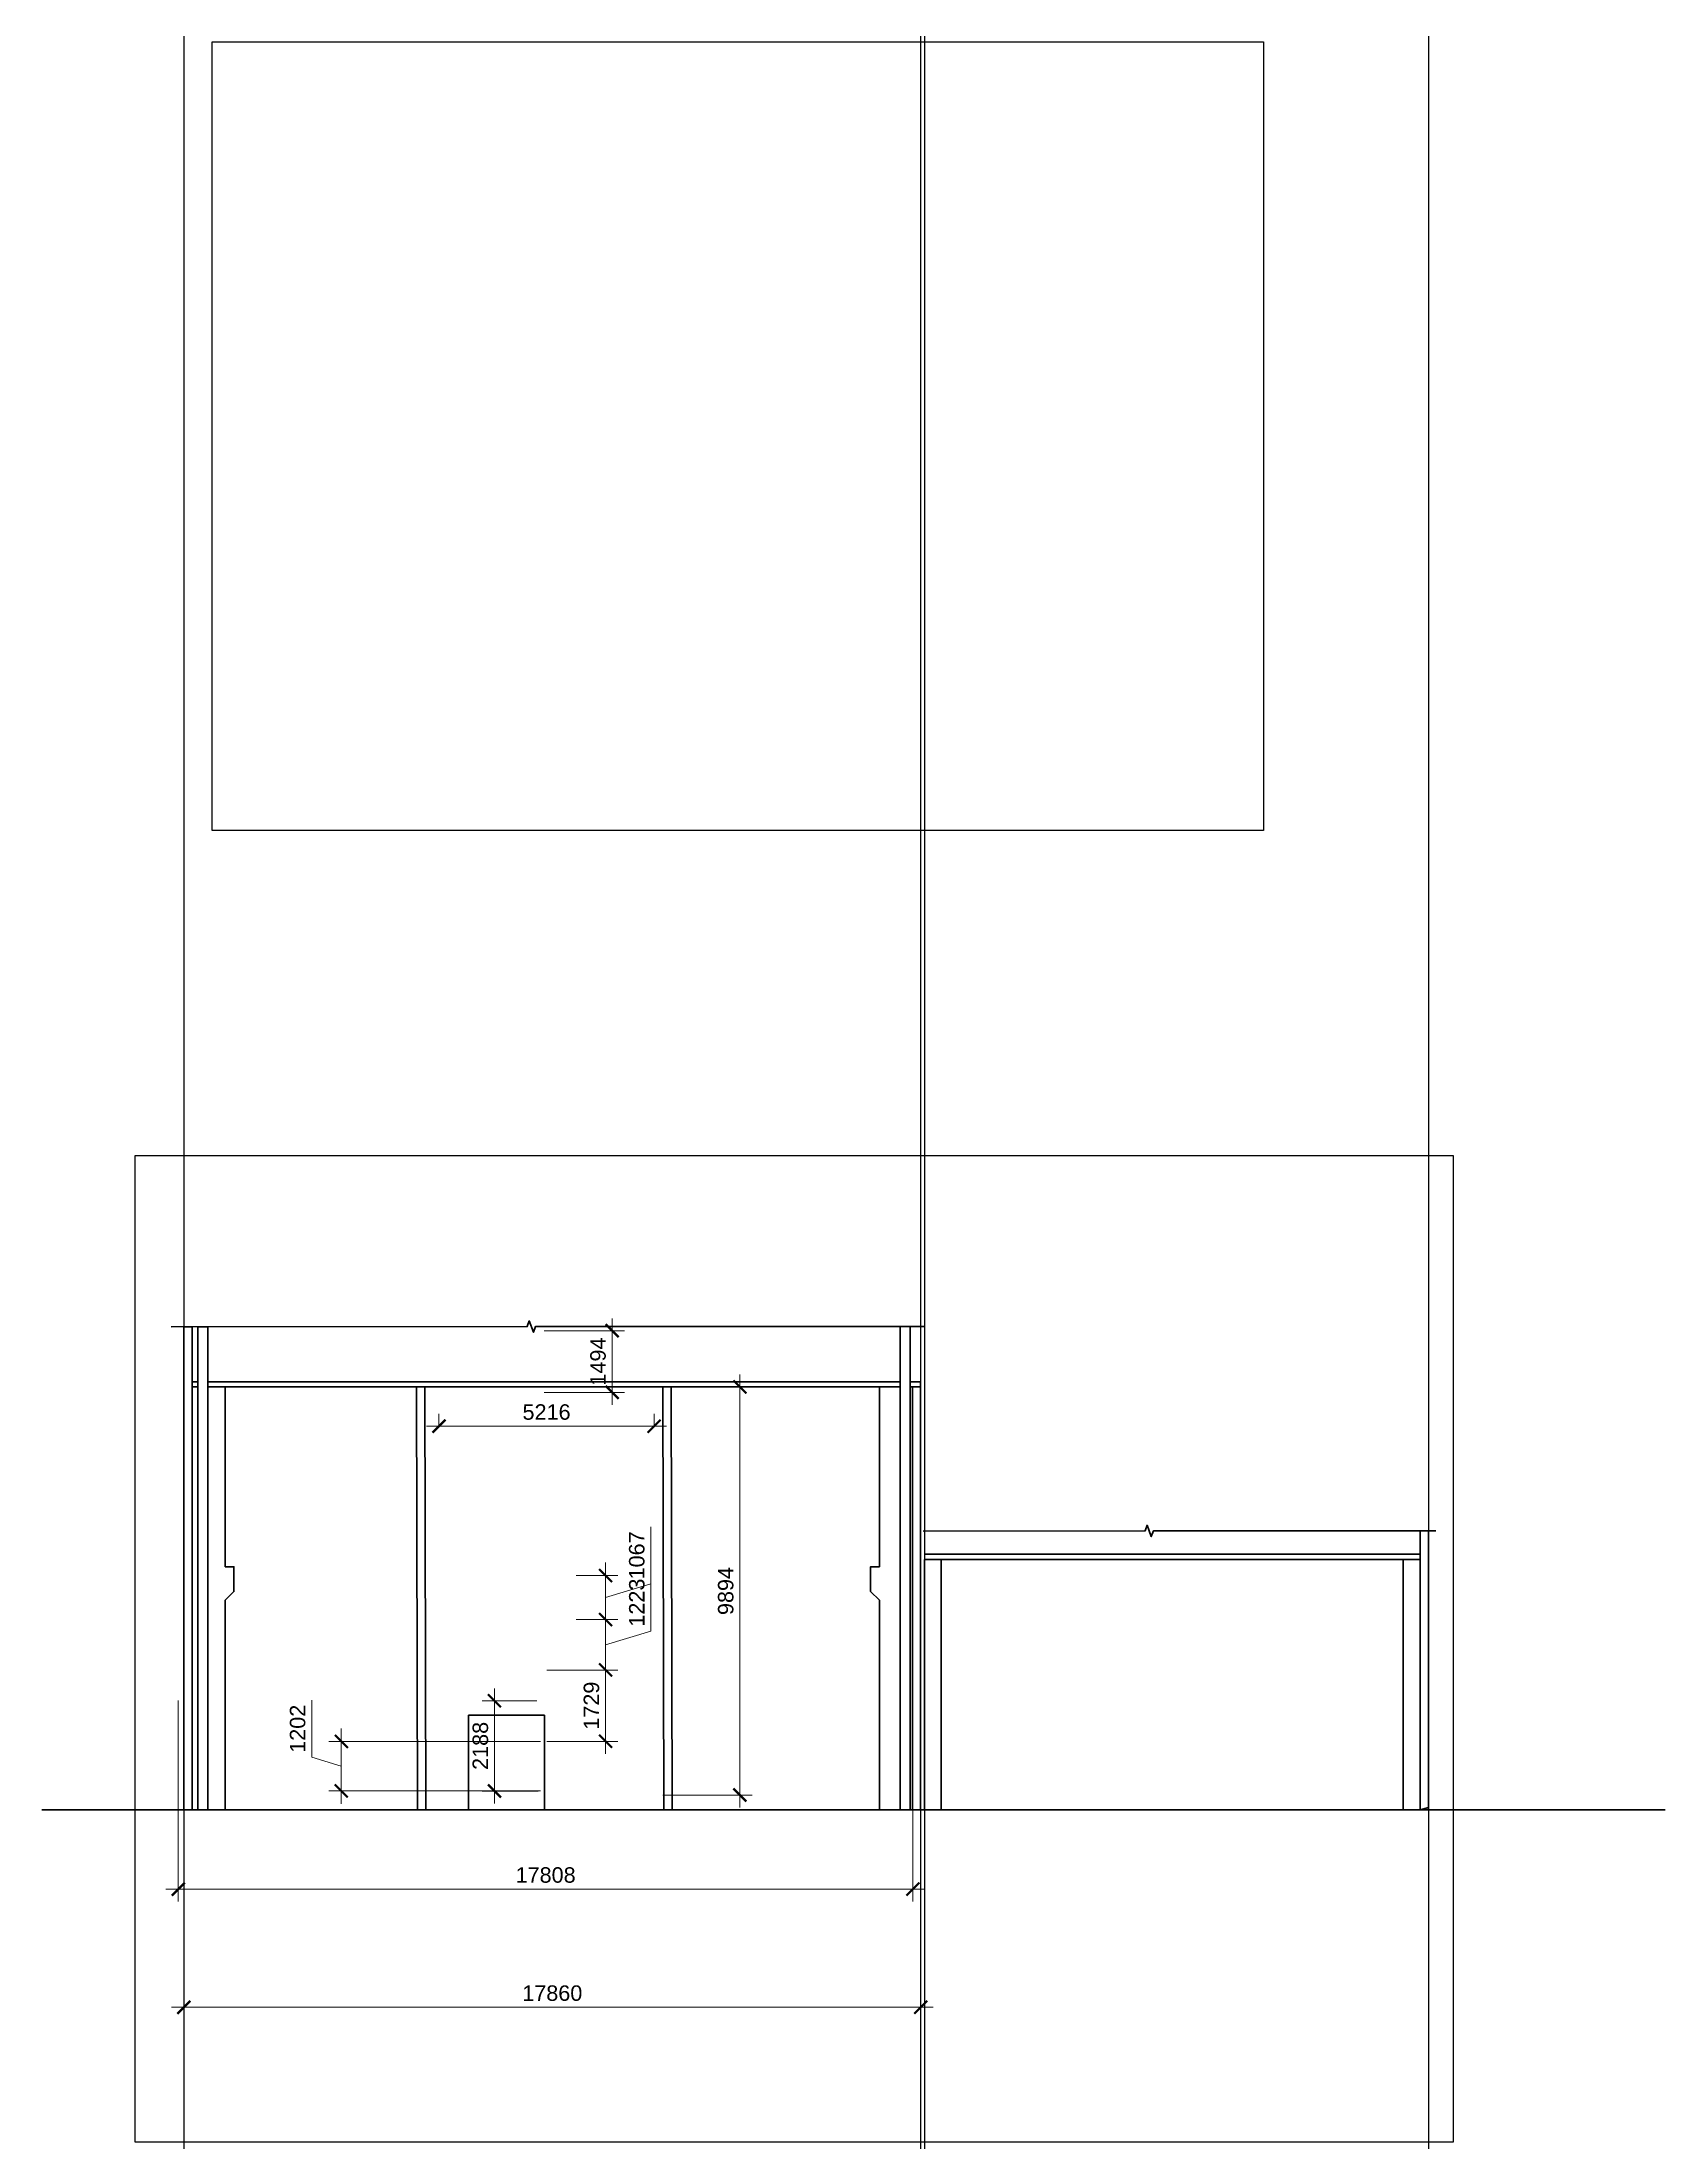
# Model space of a CAD drawing. Header units: millimetres. Extents: x 1117013 to 3394463, y -717780 to -102922.
# Drawn here: x 1572620 to 1611965, y -385040 to -334131 of the extents above; entities that cross this region are included whole.
import ezdxf

# ---------------------------------------------------------------- set-up
doc = ezdxf.new("R2010")
doc.units = ezdxf.units.MM
doc.linetypes.add('осевая', pattern=[18.05, 14.6, -1.15, 1.15, -1.15])
for name, color, linetype, lineweight in [('0001-Основная толстая', 7, 'Continuous', 50), ('0002-Основная тонкая 0.35', 8, 'Continuous', 35), ('0004-Осевая', 4, 'осевая', 25)]:
    doc.layers.add(name, color=color, linetype=linetype, lineweight=lineweight)
doc.layers.add('0012-Видовой экран', color=251, linetype='Continuous', lineweight=25, plot=False)
doc.styles.add('РНХП-Стандарт', font='arial.ttf')
doc.dimstyles.new('СПДС_ММ', dxfattribs={"dimscale": 0, "dimtxt": 2.5, "dimasz": 2.1, "dimexe": 2, "dimexo": 1, "dimgap": 1, "dimtad": 1, "dimdec": 0, "dimrnd": 0.1, "dimtxsty": 'РНХП-Стандарт', "dimblk": 'ARCHTICK', "dimcen": 3, "dimdle": 2, "dimaunit": 1, "dimadec": 0, "dimazin": 2, "dimtfac": 1, "dimtdec": 0, "dimtmove": 1, "dimatfit": 1, "dimldrblk": 'NONE', "dimfxl": 14, "dimtfillclr": 256, "dimtolj": 1, "dimlwd": 18, "dimlwe": 18, "dimarcsym": 1})
picture_1 = doc.add_image_def('image1.jpg', size_in_pixel=(1280, 958))
picture_2 = doc.add_image_def('image2.jpg', size_in_pixel=(4032, 3024))

# ---------------------------------------------------------------- blocks, each defined once
blk = doc.blocks.new('_ArchTick')
at = {"color": 0, "linetype": 'ByBlock', "lineweight": -2}
blk.add_solid([(-0.56, -0.44), (-0.44, -0.56), (0.44, 0.56), (0.56, 0.44)], dxfattribs=at)
blk = doc.blocks.new('*D550')
at = {"layer": '0012-Видовой экран', "color": 0, "lineweight": 18, "transparency": 16777216}
for p, q in [((1575924, -374335), (1575924, -379210)), ((1593732, -374335), (1593732, -379210)), ((1575624, -378910), (1594032, -378910))]:
    blk.add_line(p, q, dxfattribs=at)
at = {"layer": 'Defpoints', "color": 0, "transparency": 16777216}
for p in [(1575924, -374185), (1593732, -374185), (1593732, -378910)]:
    blk.add_point(p, dxfattribs=at)
at = {"layer": '0012-Видовой экран', "color": 0, "lineweight": 18, "transparency": 16777216, "xscale": 315, "yscale": 315, "zscale": 315, "rotation": 180}
blk.add_blockref('_ArchTick', (1575924, -378910), dxfattribs=at)
at = {"layer": '0012-Видовой экран', "color": 0, "lineweight": 18, "transparency": 16777216, "xscale": 315, "yscale": 315, "zscale": 315}
blk.add_blockref('_ArchTick', (1593732, -378910), dxfattribs=at)
at = {"layer": '0012-Видовой экран', "color": 0, "transparency": 16777216, "insert": (1584828, -378569), "char_height": 375, "attachment_point": 5, "style": 'РНХП-Стандарт'}
blk.add_mtext('\\A1;17808', dxfattribs=at)
blk = doc.blocks.new('_None')
blk = doc.blocks.new('*D558')
at = {"layer": '0012-Видовой экран', "color": 0, "lineweight": 18, "transparency": 16777216}
for p, q in [((1575760, -381774), (1594220, -381774)), ((1576060, -381470), (1576060, -382074)), ((1593920, -381470), (1593920, -382074))]:
    blk.add_line(p, q, dxfattribs=at)
at = {"layer": 'Defpoints', "color": 0, "transparency": 16777216}
for p in [(1576060, -381320), (1593920, -381320), (1593920, -381774)]:
    blk.add_point(p, dxfattribs=at)
at = {"layer": '0012-Видовой экран', "color": 0, "lineweight": 18, "transparency": 16777216, "xscale": 315, "yscale": 315, "zscale": 315, "rotation": 180}
blk.add_blockref('_ArchTick', (1576060, -381774), dxfattribs=at)
at = {"layer": '0012-Видовой экран', "color": 0, "lineweight": 18, "transparency": 16777216, "xscale": 315, "yscale": 315, "zscale": 315}
blk.add_blockref('_ArchTick', (1593920, -381774), dxfattribs=at)
at = {"layer": '0012-Видовой экран', "color": 0, "transparency": 16777216, "insert": (1584990, -381433), "char_height": 375, "attachment_point": 5, "style": 'РНХП-Стандарт'}
blk.add_mtext('\\A1;17860', dxfattribs=at)
blk = doc.blocks.new('*D562')
at = {"layer": '0012-Видовой экран', "color": 0, "lineweight": 18, "transparency": 16777216}
for p, q in [((1583589, -376831), (1583589, -374043)), ((1584616, -374343), (1583289, -374343)), ((1584650, -376531), (1583289, -376531))]:
    blk.add_line(p, q, dxfattribs=at)
at = {"layer": 'Defpoints', "color": 0, "transparency": 16777216}
for p in [(1583589, -374343), (1584766, -374343), (1584800, -376531)]:
    blk.add_point(p, dxfattribs=at)
at = {"layer": '0012-Видовой экран', "color": 0, "lineweight": 18, "transparency": 16777216, "xscale": 315, "yscale": 315, "zscale": 315}
for p, rotation in [((1583589, -374343), 90), ((1583589, -376531), 270)]:
    blk.add_blockref('_ArchTick', p, dxfattribs=dict(at, rotation=rotation))
at = {"layer": '0012-Видовой экран', "color": 0, "transparency": 16777216, "insert": (1583248, -375437), "char_height": 375, "attachment_point": 5, "rotation": 90, "style": 'РНХП-Стандарт'}
blk.add_mtext('\\A1;2188', dxfattribs=at)
blk = doc.blocks.new('*D566')
at = {"layer": '0012-Видовой экран', "color": 0, "lineweight": 18, "transparency": 16777216}
for p, q in [((1579159, -375713), (1579159, -374332)), ((1579876, -375327), (1579876, -375012)), ((1584705, -375327), (1579576, -375327)), ((1579876, -375327), (1579876, -376528)), ((1579876, -375327), (1579876, -376528)), ((1579876, -375928), (1579159, -375713)), ((1584705, -376528), (1579576, -376528)), ((1579876, -376528), (1579876, -376843))]:
    blk.add_line(p, q, dxfattribs=at)
at = {"layer": 'Defpoints', "color": 0, "transparency": 16777216}
for p in [(1584855, -375327), (1579876, -376528), (1584855, -376528)]:
    blk.add_point(p, dxfattribs=at)
at = {"layer": '0012-Видовой экран', "color": 0, "lineweight": 18, "transparency": 16777216, "xscale": 315, "yscale": 315, "zscale": 315}
for p, rotation in [((1579876, -375327), 270), ((1579876, -376528), 90)]:
    blk.add_blockref('_ArchTick', p, dxfattribs=dict(at, rotation=rotation))
at = {"layer": '0012-Видовой экран', "color": 0, "transparency": 16777216, "insert": (1578818, -375022), "char_height": 375, "attachment_point": 5, "rotation": 90, "style": 'РНХП-Стандарт'}
blk.add_mtext('\\A1;1202', dxfattribs=at)
blk = doc.blocks.new('*D570')
at = {"layer": '0012-Видовой экран', "color": 0, "lineweight": 18, "transparency": 16777216}
for p, q in [((1584855, -373598), (1586583, -373598)), ((1586283, -375627), (1586283, -373298)), ((1584855, -375327), (1586583, -375327))]:
    blk.add_line(p, q, dxfattribs=at)
at = {"layer": 'Defpoints', "color": 0, "transparency": 16777216}
for p in [(1584705, -373598), (1586283, -373598), (1584705, -375327)]:
    blk.add_point(p, dxfattribs=at)
at = {"layer": '0012-Видовой экран', "color": 0, "lineweight": 18, "transparency": 16777216, "xscale": 315, "yscale": 315, "zscale": 315}
for p, rotation in [((1586283, -373598), 90), ((1586283, -375327), 270)]:
    blk.add_blockref('_ArchTick', p, dxfattribs=dict(at, rotation=rotation))
at = {"layer": '0012-Видовой экран', "color": 0, "transparency": 16777216, "insert": (1585941, -374462), "char_height": 375, "attachment_point": 5, "rotation": 90, "style": 'РНХП-Стандарт'}
blk.add_mtext('\\A1;1729', dxfattribs=at)
blk = doc.blocks.new('*D574')
at = {"layer": '0012-Видовой экран', "color": 0, "lineweight": 18, "transparency": 16777216}
for p, q in [((1587382, -372656), (1587382, -371272)), ((1586283, -372375), (1586283, -372060)), ((1585570, -372375), (1586583, -372375)), ((1586283, -373598), (1586283, -372375)), ((1586283, -373598), (1586283, -372375)), ((1586283, -372986), (1587382, -372656)), ((1585570, -373598), (1586583, -373598)), ((1586283, -373598), (1586283, -373913))]:
    blk.add_line(p, q, dxfattribs=at)
at = {"layer": 'Defpoints', "color": 0, "transparency": 16777216}
for p in [(1585420, -372375), (1586283, -372375), (1585420, -373598)]:
    blk.add_point(p, dxfattribs=at)
at = {"layer": '0012-Видовой экран', "color": 0, "lineweight": 18, "transparency": 16777216, "xscale": 315, "yscale": 315, "zscale": 315}
for p, rotation in [((1586283, -372375), 270), ((1586283, -373598), 90)]:
    blk.add_blockref('_ArchTick', p, dxfattribs=dict(at, rotation=rotation))
at = {"layer": '0012-Видовой экран', "color": 0, "transparency": 16777216, "insert": (1587041, -371964), "char_height": 375, "attachment_point": 5, "rotation": 90, "style": 'РНХП-Стандарт'}
blk.add_mtext('\\A1;1223', dxfattribs=at)
blk = doc.blocks.new('*D578')
at = {"layer": '0012-Видовой экран', "color": 0, "lineweight": 18, "transparency": 16777216}
for p, q in [((1587382, -371511), (1587382, -370127)), ((1586283, -371308), (1586283, -370993)), ((1585570, -371308), (1586583, -371308)), ((1586283, -372375), (1586283, -371308)), ((1586283, -372375), (1586283, -371308)), ((1586283, -371841), (1587382, -371511)), ((1585570, -372375), (1586583, -372375)), ((1586283, -372375), (1586283, -372690))]:
    blk.add_line(p, q, dxfattribs=at)
at = {"layer": 'Defpoints', "color": 0, "transparency": 16777216}
for p in [(1585420, -371308), (1586283, -371308), (1585420, -372375)]:
    blk.add_point(p, dxfattribs=at)
at = {"layer": '0012-Видовой экран', "color": 0, "lineweight": 18, "transparency": 16777216, "xscale": 315, "yscale": 315, "zscale": 315}
for p, rotation in [((1586283, -371308), 270), ((1586283, -372375), 90)]:
    blk.add_blockref('_ArchTick', p, dxfattribs=dict(at, rotation=rotation))
at = {"layer": '0012-Видовой экран', "color": 0, "transparency": 16777216, "insert": (1587040, -370819), "char_height": 375, "attachment_point": 5, "rotation": 90, "style": 'РНХП-Стандарт'}
blk.add_mtext('\\A1;1067', dxfattribs=at)
blk = doc.blocks.new('*D582')
at = {"layer": '0012-Видовой экран', "color": 0, "lineweight": 18, "transparency": 16777216}
for p, q in [((1582243, -367703), (1582243, -367387)), ((1587459, -367703), (1587459, -367387)), ((1581943, -367687), (1587759, -367687))]:
    blk.add_line(p, q, dxfattribs=at)
at = {"layer": 'Defpoints', "color": 0, "transparency": 16777216}
for p in [(1582243, -367853), (1587459, -367687), (1587459, -367853)]:
    blk.add_point(p, dxfattribs=at)
at = {"layer": '0012-Видовой экран', "color": 0, "lineweight": 18, "transparency": 16777216, "xscale": 315, "yscale": 315, "zscale": 315, "rotation": 180}
blk.add_blockref('_ArchTick', (1582243, -367687), dxfattribs=at)
at = {"layer": '0012-Видовой экран', "color": 0, "lineweight": 18, "transparency": 16777216, "xscale": 315, "yscale": 315, "zscale": 315}
blk.add_blockref('_ArchTick', (1587459, -367687), dxfattribs=at)
at = {"layer": '0012-Видовой экран', "color": 0, "transparency": 16777216, "insert": (1584851, -367346), "char_height": 375, "attachment_point": 5, "style": 'РНХП-Стандарт'}
blk.add_mtext('\\A1;5216', dxfattribs=at)
blk = doc.blocks.new('*D586')
at = {"layer": '0012-Видовой экран', "color": 0, "lineweight": 18, "transparency": 16777216}
for p, q in [((1589538, -376930), (1589538, -366436)), ((1587673, -366736), (1589838, -366736)), ((1587673, -376630), (1589838, -376630))]:
    blk.add_line(p, q, dxfattribs=at)
at = {"layer": 'Defpoints', "color": 0, "transparency": 16777216}
for p in [(1587523, -366736), (1589538, -366736), (1587523, -376630)]:
    blk.add_point(p, dxfattribs=at)
at = {"layer": '0012-Видовой экран', "color": 0, "lineweight": 18, "transparency": 16777216, "xscale": 315, "yscale": 315, "zscale": 315}
for p, rotation in [((1589538, -366736), 90), ((1589538, -376630), 270)]:
    blk.add_blockref('_ArchTick', p, dxfattribs=dict(at, rotation=rotation))
at = {"layer": '0012-Видовой экран', "color": 0, "transparency": 16777216, "insert": (1589196, -371683), "char_height": 375, "attachment_point": 5, "rotation": 90, "style": 'РНХП-Стандарт'}
blk.add_mtext('\\A1;9894', dxfattribs=at)
blk = doc.blocks.new('*D590')
at = {"layer": '0012-Видовой экран', "color": 0, "lineweight": 18, "transparency": 16777216}
for p, q in [((1584795, -365373), (1586743, -365373)), ((1586443, -367167), (1586443, -365073)), ((1584795, -366867), (1586743, -366867))]:
    blk.add_line(p, q, dxfattribs=at)
at = {"layer": 'Defpoints', "color": 0, "transparency": 16777216}
for p in [(1584645, -365373), (1586443, -365373), (1584645, -366867)]:
    blk.add_point(p, dxfattribs=at)
at = {"layer": '0012-Видовой экран', "color": 0, "lineweight": 18, "transparency": 16777216, "xscale": 315, "yscale": 315, "zscale": 315}
for p, rotation in [((1586443, -365373), 90), ((1586443, -366867), 270)]:
    blk.add_blockref('_ArchTick', p, dxfattribs=dict(at, rotation=rotation))
at = {"layer": '0012-Видовой экран', "color": 0, "transparency": 16777216, "insert": (1586101, -366120), "char_height": 375, "attachment_point": 5, "rotation": 90, "style": 'РНХП-Стандарт'}
blk.add_mtext('\\A1;1494', dxfattribs=at)

msp = doc.modelspace()

# ---------------------------------------------------------------- linework, layer by layer
at = {"layer": '0001-Основная толстая', "color": 2}
for p, q in [((1593425.1656, -376985.625), (1593425.1656, -365272.7073)), ((1593665.1656, -376985.625), (1593665.1656, -365272.7073))]:
    msp.add_line(p, q, dxfattribs=at)
at = {"layer": '0001-Основная толстая'}
for p, q in [((1577060.1656, -371095.0153), (1577060.1656, -366735.625)), ((1592920.1656, -371095.0153), (1592920.1656, -366735.625))]:
    msp.add_line(p, q, dxfattribs=at)
for points in [[(1576260.1656, -376985.625), (1576259.4714, -365276.6195), (1576059.4714, -365276.6195), (1576060.1656, -376985.625), (1576260.1656, -376985.625)], [(1576399.5503, -366608.3083), (1576259.5504, -366608.3083)], [(1576399.5579, -366735.625), (1576259.5579, -366735.625)], [(1593425.1656, -366608.3083), (1576639.5503, -366608.3083)], [(1593425.1656, -366735.625), (1576639.5579, -366735.625)], [(1593920.1656, -366608.3083), (1593665.1656, -366608.3083)], [(1593920.1656, -366735.625), (1593665.1656, -366735.625)], [(1593720.1656, -366735.625), (1593720.1656, -376985.625), (1593920.1656, -376985.625)], [(1593920.1656, -366608.3083), (1593920.1656, -376985.625)], [(1606030.1656, -376985.625), (1606230.1656, -376932.0352), (1606230.1656, -370227.5273), (1606030.1656, -370227.5273), (1606030.1656, -370915.625)], [(1606230.1656, -376985.625), (1606230.1656, -370227.5273)], [(1577060.1656, -376985.625), (1577060.1656, -371907.1473), (1577272.2976, -371695.0153), (1577272.2976, -371095.0153), (1577060.1656, -371095.0153)], [(1592920.1656, -376985.625), (1592920.1656, -371907.1473), (1592708.0335, -371695.0153), (1592708.0335, -371095.0153), (1592920.1656, -371095.0153)], [(1606030.1656, -370788.3083), (1594010.1656, -370788.3083)], [(1594010.1656, -376985.625), (1594010.1656, -370915.625)], [(1594010.1656, -370915.625), (1594420.1656, -370915.625), (1594420.1656, -376985.625)], [(1606030.1656, -370915.625), (1594010.1656, -370915.625)], [(1605620.1656, -376985.625), (1605620.1656, -370915.625), (1606030.1656, -370915.625), (1606030.1656, -376985.625), (1605620.1656, -376985.625)], [(1584800.1656, -376985.625), (1584800.1656, -374695.625), (1582960.1656, -374695.625), (1582960.1656, -376985.625)], [(1572619.5828, -376985.625), (1611965.1523, -376985.625)]]:
    msp.add_lwpolyline(points, dxfattribs=at)
at = {"layer": '0001-Основная толстая', "color": 2}
msp.add_lwpolyline([(1576640.1656, -376985.625), (1576639.4713, -365276.4483), (1576399.4713, -365276.4483), (1576400.1656, -376985.625), (1576640.1656, -376985.625)], dxfattribs=at)
at = {"layer": '0001-Основная толстая'}
for points in [[(1581722.968, -376985.625), (1581922.968, -376985.625), (1581900.1656, -366735.625), (1581700.1656, -366735.625)], [(1587692.968, -376985.625), (1587892.968, -376985.625), (1587870.1656, -366735.625), (1587670.1656, -366735.625)]]:
    msp.add_lwpolyline(points, close=True, dxfattribs=at)
at = {"layer": '0002-Основная тонкая 0.35', "linetype": 'Continuous'}
for points in [[(1575752.3709, -365276.8132), (1584382.7667, -365272.7073), (1584432.7667, -365135.3334), (1584532.7667, -365410.0811), (1584582.7667, -365272.7073), (1594010.1656, -365272.7073)], [(1593981.9798, -370230.0866), (1599361.3863, -370227.5273), (1599411.3863, -370090.1534), (1599511.3863, -370364.9012), (1599561.3863, -370227.5273), (1606411.852, -370227.5273)]]:
    msp.add_lwpolyline(points, dxfattribs=at)
at = {"layer": '0004-Осевая'}
for points in [[(1606230.1656, -284097.775), (1606230.1656, -388018.3362)], [(1576060.1656, -332078.5235), (1576060.1656, -388069.2955)], [(1593920.1656, -332074.8243), (1593920.1656, -387992.682)], [(1594010.1656, -332074.8243), (1594010.1656, -387992.682)]]:
    msp.add_lwpolyline(points, dxfattribs=at)

# ---------------------------------------------------------------- dimensions: what is measured, and where the dimension line sits
at = {"layer": '0012-Видовой экран'}
for p1, p2, distance, picture, middle in [((1584645.3518, -366866.5553), (1584645.3518, -365372.7346), -1797.5841, '*D590', (1586101.471, -366119.6449)), ((1587522.9624, -376629.9692), (1587522.9624, -366735.625), -2014.875, '*D586', (1589196.3725, -371682.7971))]:
    dim = msp.add_aligned_dim(p1=p1, p2=p2, distance=distance, dimstyle='СПДС_ММ', override={"dimscale": 0, "dimtix": 0, "dimtofl": 1, "dimtmove": 1, "dimatfit": 1}, dxfattribs=at)
    dim.commit()
    dim.dimension.update_dxf_attribs({"geometry": picture, "text_midpoint": middle})
for base, p1, p2, picture, middle in [((1587459.0209, -367687.2874), (1582242.7209, -367853.1737), (1587459.0209, -367853.1737), '*D582', (1584850.8709, -367345.8225)), ((1593731.7641, -378910.2804), (1575924.3067, -374184.7715), (1593731.7641, -374184.7715), '*D550', (1584828.0354, -378568.8156)), ((1593920.1656, -381774.0891), (1576060.1656, -381320.0793), (1593920.1656, -381320.0793), '*D558', (1584990.1656, -381432.6242))]:
    dim = msp.add_linear_dim(base=base, p1=p1, p2=p2, dimstyle='СПДС_ММ', override={"dimscale": 0, "dimtix": 0, "dimtofl": 1, "dimtmove": 1, "dimatfit": 1}, dxfattribs=at)
    dim.commit()
    dim.dimension.update_dxf_attribs({"geometry": picture, "text_midpoint": middle})
for base, p1, p2, picture, middle in [((1586282.544, -371307.7944), (1585420.3876, -372374.6825), (1585420.3876, -371307.7944), '*D578', (1587040.4738, -371361.4201)), ((1586282.544, -372374.6825), (1585420.3876, -373597.7104), (1585420.3876, -372374.6825), '*D574', (1587040.7296, -372506.263)), ((1586282.544, -373597.7104), (1584704.8968, -375326.828), (1584704.8968, -373597.7104), '*D570', (1585941.0791, -374462.2692)), ((1583589.2071, -374343.2625), (1584800.1656, -376530.7487), (1584765.6445, -374343.2625), '*D562', (1583247.7422, -375437.0056)), ((1579875.9343, -376528.4664), (1584854.8968, -375326.828), (1584854.8968, -376528.4664), '*D566', (1578818.0046, -375562.7078))]:
    dim = msp.add_linear_dim(base=base, p1=p1, p2=p2, angle=90, dimstyle='СПДС_ММ', override={"dimscale": 0, "dimtix": 0, "dimtofl": 1, "dimtmove": 1, "dimatfit": 1}, dxfattribs=at)
    dim.commit()
    dim.dimension.update_dxf_attribs({"geometry": picture, "text_midpoint": middle})

# ---------------------------------------------------------------- pictures from other files: only their frames are drawn
image = msp.add_image(picture_2, insert=(1576743.0663, -353246.7451), size_in_units=(25487.7408, 19115.8056), dxfattribs=at)
image.dxf.flags = 7
image = msp.add_image(picture_1, insert=(1574877.7621, -385039.5758), size_in_units=(31953.752, 23915.3863), dxfattribs=at)
image.dxf.flags = 7

doc.saveas('drawing.dxf')
